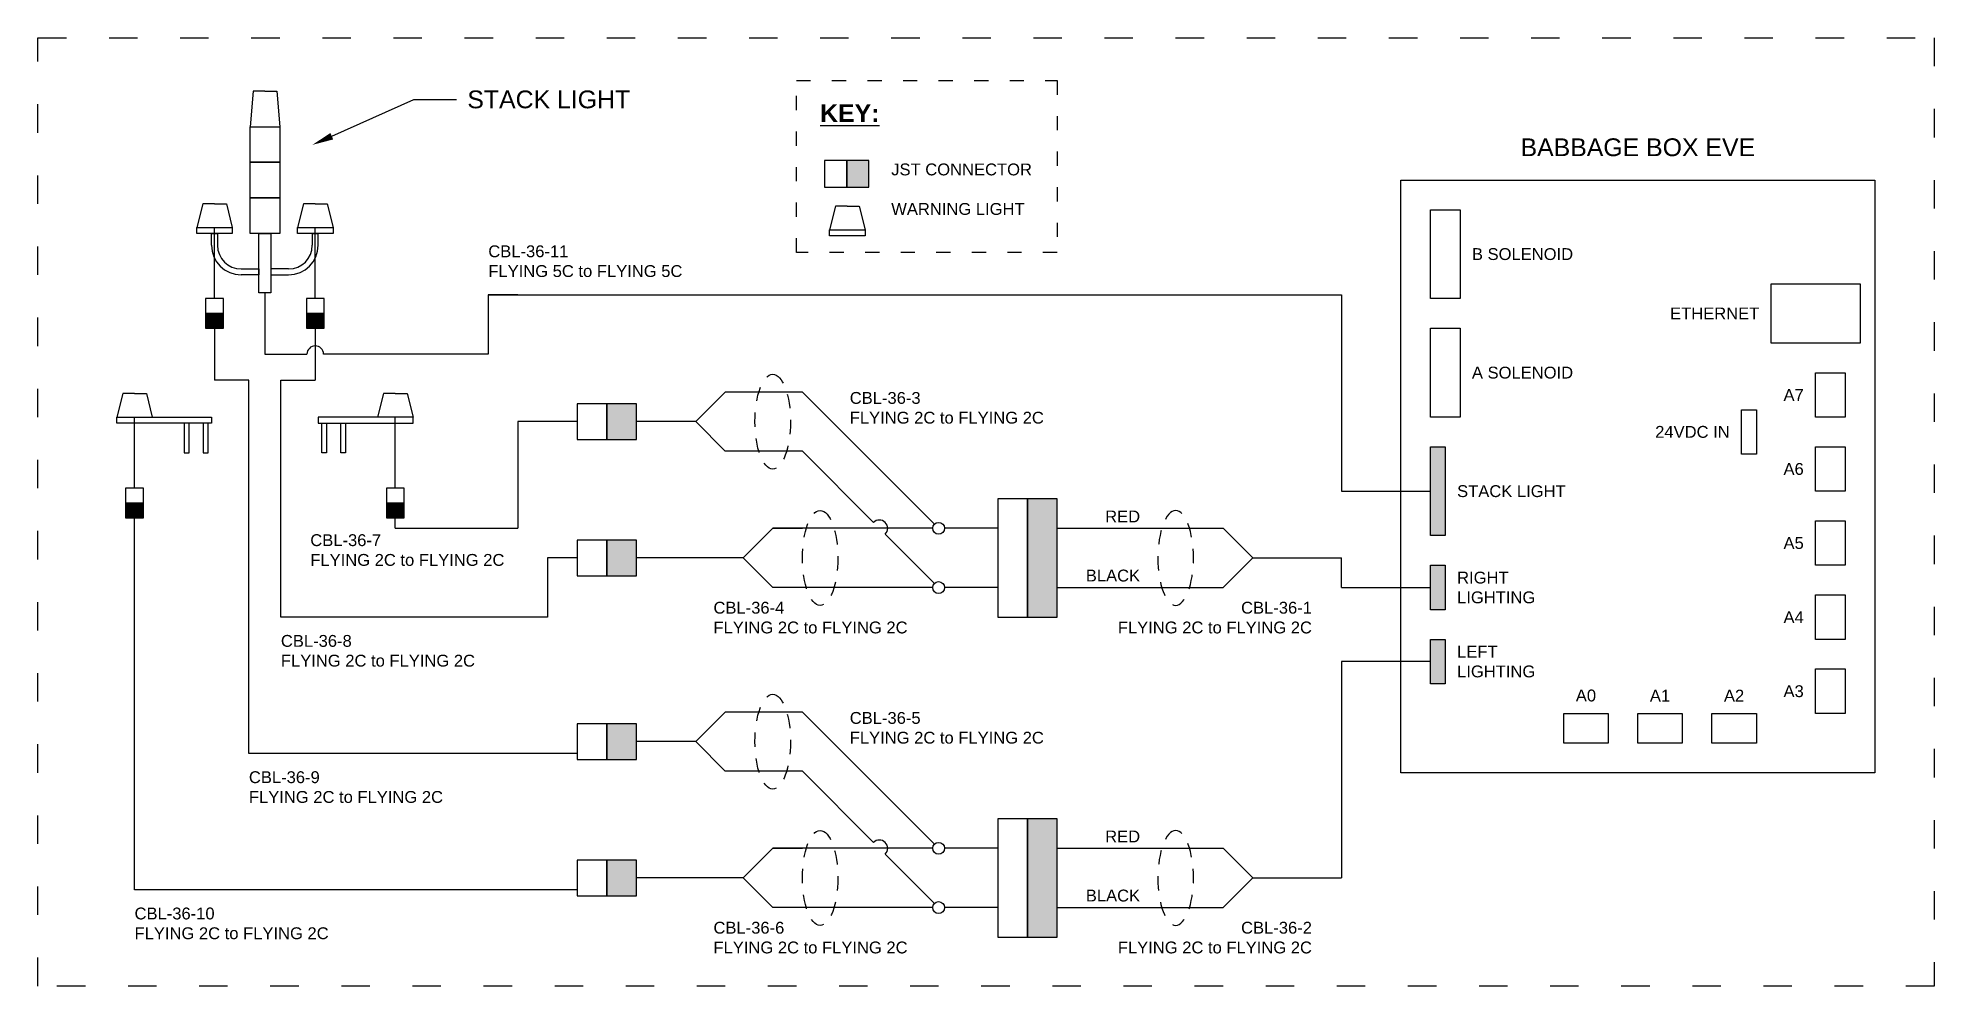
# Model space of a CAD drawing. Header units: inches. Extents: x -10 to 146, y 20 to 28.
# Drawn here: x 110.14 to 126.14, y 19.62 to 27.62 of the extents above; entities that cross this region are included whole.
import ezdxf
from ezdxf import colors
from ezdxf.entities.mleader import LeaderData, LeaderLine
from ezdxf.math import Vec2, Vec3

# ---------------------------------------------------------------- set-up
doc = ezdxf.new("R2010")
doc.units = ezdxf.units.IN
doc.header["$MEASUREMENT"] = 0
doc.linetypes.add('ACAD_ISO02W100', pattern=[15, 12, -3])
doc.linetypes.add('ACAD_ISO03W100', pattern=[30, 12, -18])
doc.styles.get("Standard").update_dxf_attribs({"font": 'arial.ttf'})

msp = doc.modelspace()

# ---------------------------------------------------------------- texts
at = {"color": 3}
for s, insert, char_height, width, attachment_point in [('{\\fArial|b1|i0|c0|p34;\\L\\C256;KEY:\\P\\P\\l^I\\fArial|b0|i0|c0|p34;\\H0.66667x;JST CONNECTOR\\P\\P^IWARNING LIGHT}', (116.745, 27.061), 0.15, 3, 1), ('{\\C256;CBL-36-11\\PFLYING 5C to FLYING 5C}', (113.945, 25.602), 0.1, 4.46392, 7), ('{\\C256;CBL-36-3\\PFLYING 2C to FLYING 2C}', (116.995, 24.633), 0.1, 4.46392, 1), ('{\\C256;RED}', (119.445, 23.533), 0.1, 4.46392, 9), ('{\\C256;CBL-36-7\\PFLYING 2C to FLYING 2C}', (112.443, 23.433), 0.1, 4.46392, 1), ('{\\C256;BLACK}', (119.445, 23.033), 0.1, 4.46392, 9), ('{\\C256;CBL-36-4\\PFLYING 2C to FLYING 2C}', (115.845, 22.863), 0.1, 4.46392, 1), ('{\\C256;CBL-36-1\\PFLYING 2C to FLYING 2C}', (120.895, 22.863), 0.1, 4.46392, 3), ('{\\C256;CBL-36-8\\PFLYING 2C to FLYING 2C}', (112.195, 22.583), 0.1, 4.46392, 1), ('{\\C256;CBL-36-5\\PFLYING 2C to FLYING 2C}', (116.995, 21.933), 0.1, 4.46392, 1), ('{\\C256;CBL-36-9\\PFLYING 2C to FLYING 2C}', (111.925, 21.433), 0.1, 4.46392, 1), ('{\\C256;RED}', (119.445, 20.833), 0.1, 4.46392, 9), ('{\\C256;BLACK}', (119.445, 20.333), 0.1, 4.46392, 9), ('{\\C256;CBL-36-10\\PFLYING 2C to FLYING 2C}', (110.96, 20.283), 0.1, 4.46392, 1), ('{\\C256;CBL-36-6\\PFLYING 2C to FLYING 2C}', (115.845, 20.163), 0.1, 4.46392, 1), ('{\\C256;CBL-36-2\\PFLYING 2C to FLYING 2C}', (120.895, 20.163), 0.1, 4.46392, 3)]:
    msp.add_mtext(s, dxfattribs=dict(at, insert=insert, char_height=char_height, width=width, attachment_point=attachment_point))
for s, width, heights, insert, char_height, attachment_point in [('{\\C256;BABBAGE BOX EVE}', 3.7554, [0.155], (123.645, 26.621), 0.15, 8), ('{\\C256;B SOLENOID}', 1.28151, [0], (122.245, 25.796), 0.1, 4), ('{\\C256;ETHERNET}', 0.80609, [0], (124.67, 25.296), 0.1, 6), ('{\\C256;A SOLENOID}', 1.28151, [0], (122.245, 24.796), 0.1, 4), ('{\\C256;A7}', 0.80609, [0], (125.045, 24.608), 0.1, 6), ('{\\C256;24VDC IN}', 0.80609, [0], (124.42, 24.296), 0.1, 6), ('{\\C256;A6}', 0.80609, [0], (125.045, 23.983), 0.1, 6), ('{\\C256;STACK LIGHT}', 0.86744, [0], (122.12, 23.796), 0.1, 4), ('{\\C256;A5}', 0.80609, [0], (125.045, 23.358), 0.1, 6), ('{\\C256;RIGHT LIGHTING}', 0.97479, [0], (122.12, 22.983), 0.1, 4), ('{\\C256;A4}', 0.80609, [0], (125.045, 22.733), 0.1, 6), ('{\\C256;LEFT LIGHTING}', 0.80609, [0], (122.12, 22.358), 0.1, 4), ('{\\C256;A0}', 0.80609, [0], (123.207, 22.021), 0.1, 8), ('{\\C256;A1}', 0.80609, [0], (123.832, 22.021), 0.1, 8), ('{\\C256;A2}', 0.80609, [0], (124.457, 22.021), 0.1, 8), ('{\\C256;A3}', 0.80609, [0], (125.045, 22.108), 0.1, 6)]:
    msp.add_mtext_dynamic_manual_height_columns(s, width=width, gutter_width=1, heights=heights, dxfattribs=dict(at, insert=insert, char_height=char_height, attachment_point=attachment_point))

# ---------------------------------------------------------------- hatches: boundary and pattern name
h = msp.add_hatch(color=3)
h.dxf.hatch_style = 1
h.paths.add_polyline_path([(116.97, 26.362), (117.157, 26.362), (117.157, 26.587), (116.97, 26.587)])
h = msp.add_hatch(color=3)
h.dxf.hatch_style = 1
h.paths.add_polyline_path([(111.56, 25.296), (111.56, 25.171), (111.71, 25.171), (111.71, 25.296)])
h = msp.add_hatch(color=3)
h.dxf.hatch_style = 1
h.paths.add_polyline_path([(112.41, 25.296), (112.41, 25.171), (112.56, 25.171), (112.56, 25.296)])
h = msp.add_hatch(color=3)
h.dxf.hatch_style = 1
h.paths.add_polyline_path([(114.945, 24.233), (115.195, 24.233), (115.195, 24.533), (114.945, 24.533)])
h = msp.add_hatch(color=3)
h.dxf.hatch_style = 1
h.paths.add_polyline_path([(121.895, 23.421), (122.02, 23.421), (122.02, 24.171), (121.895, 24.171)])
h.paths.add_polyline_path([(121.895, 22.796), (122.02, 22.796), (122.02, 23.171), (121.895, 23.171)])
h.paths.add_polyline_path([(122.02, 22.546), (121.895, 22.546), (121.895, 22.171), (122.02, 22.171)])
h = msp.add_hatch(color=3)
h.dxf.hatch_style = 1
h.paths.add_polyline_path([(110.885, 23.696), (110.885, 23.571), (111.035, 23.571), (111.035, 23.696)])
h = msp.add_hatch(color=3)
h.dxf.hatch_style = 1
h.paths.add_polyline_path([(113.085, 23.696), (113.085, 23.571), (113.235, 23.571), (113.235, 23.696)])
h = msp.add_hatch(color=3)
h.dxf.hatch_style = 1
h.paths.add_polyline_path([(118.745, 23.733), (118.495, 23.733), (118.495, 22.733), (118.745, 22.733)])
h = msp.add_hatch(color=3)
h.dxf.hatch_style = 1
h.paths.add_polyline_path([(114.945, 23.083), (115.195, 23.083), (115.195, 23.383), (114.945, 23.383)])
h = msp.add_hatch(color=3)
h.dxf.hatch_style = 1
h.paths.add_polyline_path([(114.945, 21.533), (115.195, 21.533), (115.195, 21.833), (114.945, 21.833)])
h = msp.add_hatch(color=3)
h.dxf.hatch_style = 1
h.paths.add_polyline_path([(118.745, 21.033), (118.495, 21.033), (118.495, 20.033), (118.745, 20.033)])
h = msp.add_hatch(color=3)
h.dxf.hatch_style = 1
h.paths.add_polyline_path([(114.945, 20.383), (115.195, 20.383), (115.195, 20.683), (114.945, 20.683)])

# ---------------------------------------------------------------- linework, layer by layer
for p, q in [((111.96, 27.171), (111.935, 26.871)), ((112.06, 27.171), (111.96, 27.171)), ((112.06, 27.171), (112.16, 27.171)), ((112.16, 27.171), (112.185, 26.871)), ((111.535, 26.221), (111.485, 26.021)), ((111.635, 26.221), (111.535, 26.221)), ((111.635, 26.221), (111.735, 26.221)), ((111.735, 26.221), (111.785, 26.021)), ((112.385, 26.221), (112.335, 26.021)), ((112.485, 26.221), (112.385, 26.221)), ((112.485, 26.221), (112.585, 26.221)), ((112.585, 26.221), (112.635, 26.021)), ((116.874, 26.2), (116.824, 26)), ((116.974, 26.2), (116.874, 26.2)), ((116.974, 26.2), (117.074, 26.2)), ((117.074, 26.2), (117.124, 26)), ((111.66, 25.971), (111.61, 25.971)), ((112.46, 25.971), (112.51, 25.971)), ((110.86, 24.621), (110.81, 24.421)), ((110.96, 24.621), (110.86, 24.621)), ((110.96, 24.621), (111.06, 24.621)), ((111.06, 24.621), (111.11, 24.421)), ((113.06, 24.621), (113.01, 24.421)), ((113.16, 24.621), (113.06, 24.621)), ((113.16, 24.621), (113.26, 24.621)), ((113.26, 24.621), (113.31, 24.421))]:
    msp.add_line(p, q)
at = {"color": 3}
for p, q in [((111.635, 25.421), (111.635, 26.021)), ((112.485, 25.421), (112.485, 26.021)), ((112.06, 25.471), (112.06, 24.952)), ((113.945, 25.452), (121.145, 25.452)), ((114.195, 25.452), (113.945, 25.452)), ((113.945, 25.452), (113.945, 24.952)), ((121.145, 25.452), (121.145, 23.796)), ((111.635, 25.171), (111.635, 24.733)), ((112.485, 25.171), (112.485, 24.733)), ((112.06, 24.952), (112.415, 24.952)), ((113.945, 24.952), (112.555, 24.952)), ((111.925, 24.733), (111.635, 24.733)), ((111.925, 21.583), (111.925, 24.733)), ((112.195, 22.733), (112.195, 24.733)), ((112.195, 24.733), (112.485, 24.733)), ((115.695, 24.383), (115.945, 24.633)), ((116.595, 24.633), (115.945, 24.633)), ((117.709, 23.518), (116.595, 24.633)), ((110.96, 23.821), (110.96, 24.421)), ((113.16, 23.821), (113.16, 24.421)), ((114.695, 24.383), (114.195, 24.383)), ((114.195, 24.383), (114.195, 23.483)), ((115.695, 24.383), (115.195, 24.383)), ((115.695, 24.383), (115.945, 24.133)), ((116.595, 24.133), (115.945, 24.133)), ((117.195, 23.533), (116.595, 24.133)), ((121.145, 23.796), (121.895, 23.796)), ((110.96, 20.433), (110.96, 23.571)), ((113.16, 23.483), (113.16, 23.571)), ((113.16, 23.483), (114.195, 23.483)), ((116.095, 23.233), (116.345, 23.483)), ((117.695, 23.483), (116.345, 23.483)), ((116.345, 23.483), (116.595, 23.483)), ((117.709, 23.018), (117.294, 23.434)), ((118.245, 23.483), (117.795, 23.483)), ((118.745, 23.483), (120.145, 23.483)), ((120.395, 23.233), (120.145, 23.483)), ((114.695, 23.233), (114.445, 23.233)), ((114.445, 23.233), (114.445, 22.733)), ((116.095, 23.233), (115.195, 23.233)), ((116.095, 23.233), (116.345, 22.983)), ((120.395, 23.233), (120.145, 22.983)), ((120.395, 23.233), (121.145, 23.233)), ((121.145, 22.983), (121.145, 23.233)), ((117.695, 22.983), (116.345, 22.983)), ((118.245, 22.983), (117.795, 22.983)), ((118.745, 22.983), (120.145, 22.983)), ((121.145, 22.983), (121.895, 22.983)), ((114.445, 22.733), (112.195, 22.733)), ((121.145, 22.358), (121.145, 20.533)), ((121.895, 22.358), (121.145, 22.358)), ((115.695, 21.683), (115.945, 21.933)), ((116.595, 21.933), (115.945, 21.933)), ((117.709, 20.818), (116.595, 21.933)), ((115.695, 21.683), (115.195, 21.683)), ((115.695, 21.683), (115.945, 21.433)), ((114.695, 21.583), (111.925, 21.583)), ((116.595, 21.433), (115.945, 21.433)), ((117.195, 20.833), (116.595, 21.433)), ((116.095, 20.533), (116.345, 20.783)), ((117.695, 20.783), (116.345, 20.783)), ((116.345, 20.783), (116.595, 20.783)), ((117.709, 20.318), (117.294, 20.734)), ((118.245, 20.783), (117.795, 20.783)), ((118.745, 20.783), (120.145, 20.783)), ((120.395, 20.533), (120.145, 20.783)), ((116.095, 20.533), (115.195, 20.533)), ((116.095, 20.533), (116.345, 20.283)), ((120.395, 20.533), (120.145, 20.283)), ((120.395, 20.533), (121.145, 20.533)), ((114.695, 20.433), (110.96, 20.433)), ((117.695, 20.283), (116.345, 20.283)), ((118.245, 20.283), (117.795, 20.283)), ((118.745, 20.283), (120.145, 20.283))]:
    msp.add_line(p, q, dxfattribs=at)
at = {"linetype": 'ACAD_ISO03W100', "ltscale": 0.02}
msp.add_lwpolyline([(110.145, 27.621), (126.145, 27.621), (126.145, 19.621), (110.145, 19.621)], close=True, dxfattribs=at)
at = {"linetype": 'ACAD_ISO03W100', "ltscale": 0.01}
msp.add_lwpolyline([(116.545, 27.261), (118.745, 27.261), (118.745, 25.811), (116.545, 25.811)], close=True, dxfattribs=at)
for points in [[(111.935, 26.871), (112.185, 26.871), (112.185, 26.571), (111.935, 26.571)], [(111.935, 26.571), (112.185, 26.571), (112.185, 26.271), (111.935, 26.271)], [(121.645, 26.421), (125.645, 26.421), (125.645, 21.421), (121.645, 21.421)], [(111.935, 26.271), (112.185, 26.271), (112.185, 25.971), (111.935, 25.971)], [(121.895, 26.171), (122.145, 26.171), (122.145, 25.421), (121.895, 25.421)], [(111.485, 26.021), (111.785, 26.021), (111.785, 25.971), (111.485, 25.971)], [(112.01, 25.971), (112.11, 25.971), (112.11, 25.471), (112.01, 25.471)], [(112.335, 26.021), (112.635, 26.021), (112.635, 25.971), (112.335, 25.971)], [(116.824, 26), (117.124, 26), (117.124, 25.95), (116.824, 25.95)], [(125.52, 25.046), (124.77, 25.046), (124.77, 25.546), (125.52, 25.546)], [(121.895, 25.171), (122.145, 25.171), (122.145, 24.421), (121.895, 24.421)], [(125.395, 24.421), (125.145, 24.421), (125.145, 24.796), (125.395, 24.796)], [(124.52, 24.483), (124.645, 24.483), (124.645, 24.108), (124.52, 24.108)], [(110.81, 24.421), (111.61, 24.421), (111.61, 24.371), (110.81, 24.371)], [(111.42, 24.371), (111.38, 24.371), (111.38, 24.121), (111.42, 24.121)], [(111.58, 24.371), (111.54, 24.371), (111.54, 24.121), (111.58, 24.121)], [(113.31, 24.421), (112.51, 24.421), (112.51, 24.371), (113.31, 24.371)], [(112.54, 24.371), (112.58, 24.371), (112.58, 24.121), (112.54, 24.121)], [(112.7, 24.371), (112.74, 24.371), (112.74, 24.121), (112.7, 24.121)], [(121.895, 24.171), (122.02, 24.171), (122.02, 23.421), (121.895, 23.421)], [(125.395, 23.796), (125.145, 23.796), (125.145, 24.171), (125.395, 24.171)], [(125.395, 23.171), (125.145, 23.171), (125.145, 23.546), (125.395, 23.546)], [(121.895, 23.171), (122.02, 23.171), (122.02, 22.796), (121.895, 22.796)], [(125.395, 22.546), (125.145, 22.546), (125.145, 22.921), (125.395, 22.921)], [(121.895, 22.546), (122.02, 22.546), (122.02, 22.171), (121.895, 22.171)], [(125.395, 21.921), (125.145, 21.921), (125.145, 22.296), (125.395, 22.296)], [(123.02, 21.671), (123.02, 21.921), (123.395, 21.921), (123.395, 21.671)], [(123.645, 21.671), (123.645, 21.921), (124.02, 21.921), (124.02, 21.671)], [(124.27, 21.671), (124.27, 21.921), (124.645, 21.921), (124.645, 21.671)]]:
    msp.add_lwpolyline(points, close=True)
at = {"color": 3}
for points in [[(116.97, 26.587), (116.782, 26.587), (116.782, 26.362), (116.97, 26.362)], [(117.157, 26.587), (116.97, 26.587), (116.97, 26.362), (117.157, 26.362)], [(111.71, 25.296), (111.71, 25.421), (111.56, 25.421), (111.56, 25.296)], [(111.71, 25.171), (111.71, 25.296), (111.56, 25.296), (111.56, 25.171)], [(112.56, 25.296), (112.56, 25.421), (112.41, 25.421), (112.41, 25.296)], [(112.56, 25.171), (112.56, 25.296), (112.41, 25.296), (112.41, 25.171)], [(114.945, 24.533), (114.695, 24.533), (114.695, 24.233), (114.945, 24.233)], [(115.195, 24.533), (114.945, 24.533), (114.945, 24.233), (115.195, 24.233)], [(111.035, 23.696), (111.035, 23.821), (110.885, 23.821), (110.885, 23.696)], [(111.035, 23.571), (111.035, 23.696), (110.885, 23.696), (110.885, 23.571)], [(113.235, 23.696), (113.235, 23.821), (113.085, 23.821), (113.085, 23.696)], [(113.235, 23.571), (113.235, 23.696), (113.085, 23.696), (113.085, 23.571)], [(118.495, 23.733), (118.245, 23.733), (118.245, 22.733), (118.495, 22.733)], [(118.745, 23.733), (118.495, 23.733), (118.495, 22.733), (118.745, 22.733)], [(114.945, 23.383), (114.695, 23.383), (114.695, 23.083), (114.945, 23.083)], [(115.195, 23.383), (114.945, 23.383), (114.945, 23.083), (115.195, 23.083)], [(114.945, 21.833), (114.695, 21.833), (114.695, 21.533), (114.945, 21.533)], [(115.195, 21.833), (114.945, 21.833), (114.945, 21.533), (115.195, 21.533)], [(118.495, 21.033), (118.245, 21.033), (118.245, 20.033), (118.495, 20.033)], [(118.745, 21.033), (118.495, 21.033), (118.495, 20.033), (118.745, 20.033)], [(114.945, 20.683), (114.695, 20.683), (114.695, 20.383), (114.945, 20.383)], [(115.195, 20.683), (114.945, 20.683), (114.945, 20.383), (115.195, 20.383)]]:
    msp.add_lwpolyline(points, close=True, dxfattribs=at)
for points in [[(111.61, 25.871), (111.61, 25.971), (111.66, 25.971), (111.66, 25.871)], [(112.51, 25.871), (112.51, 25.971), (112.46, 25.971), (112.46, 25.871)], [(111.86, 25.671), (112.01, 25.671), (112.01, 25.621), (111.86, 25.621)], [(112.26, 25.671), (112.11, 25.671), (112.11, 25.621), (112.26, 25.621)]]:
    msp.add_lwpolyline(points)
for centre in [(117.745, 23.483), (117.745, 22.983), (117.745, 20.783), (117.745, 20.283)]:
    msp.add_circle(centre, 0.05, dxfattribs=at)
for centre, radius, start, end in [((111.86, 25.871), 0.25, 180, 270), ((111.86, 25.871), 0.2, 180, 270), ((112.26, 25.871), 0.2, 270, 0), ((112.26, 25.871), 0.25, 270, 0)]:
    msp.add_arc(centre, radius, start, end)
for centre, start, end in [((112.485, 24.952), 0, 180), ((117.245, 23.483), 315, 135), ((117.245, 20.783), 315, 135)]:
    msp.add_arc(centre, 0.07, start, end, dxfattribs=at)
at = {"linetype": 'ACAD_ISO02W100', "ltscale": 0.01}
for centre in [(116.345, 24.383), (116.745, 23.233), (116.345, 21.683), (116.745, 20.533)]:
    msp.add_ellipse(centre, major_axis=(0, 0.4), ratio=0.375, dxfattribs=at)
at = {"linetype": 'ACAD_ISO02W100', "ltscale": 0.01, "extrusion": (0, 0, -1)}
for centre in [(119.745, 23.233), (119.745, 20.533)]:
    msp.add_ellipse(centre, major_axis=(0, 0.4), ratio=0.375, dxfattribs=at)

msp.set_redraw_order([(e.dxf.handle, doc.entitydb.next_handle()) for e in msp.query("TEXT MTEXT ATTDEF DIMENSION ARC_DIMENSION")])  # texts and dimensions are drawn at this point

# ---------------------------------------------------------------- leaders
ml = msp.add_multileader_mtext('Standard')
ml.set_content('\\pxsm1.2;STACK LIGHT', color=256)
ml.set_leader_properties()
ml.build(insert=Vec2(0, 0))
ml.multileader.update_dxf_attribs({"dogleg_length": 0.36, "arrow_head_size": 0.18})
ctx = ml.context
ctx.base_point, ctx.char_height, ctx.arrow_head_size, ctx.landing_gap_size, ctx.plane_origin = Vec3(113.678, 27.101), 0.15, 0.18, 0.09, Vec3(118.49, 27.947)
notes = []
notes.append((ctx, [(1, (1, 1, 0), (113.318, 27.101), (1, 0), 0.36, [(0, [(112.46, 26.718)], 0, [])])]))
ctx.mtext.insert, ctx.mtext.width, ctx.mtext.flow_direction = Vec3(113.768, 27.177), 1.4456, 5
for ctx, leaders in notes:
    for number, flags, end, landing, length, lines in leaders:
        leader = LeaderData()
        leader.index, (leader.has_last_leader_line, leader.has_dogleg_vector, leader.attachment_direction) = number, flags
        leader.last_leader_point, leader.dogleg_vector, leader.dogleg_length = Vec3(end), Vec3(landing), length
        for number, points, colour, breaks in lines:
            line = LeaderLine()
            line.index, line.vertices, line.color, line.breaks = number, Vec3.list(points), colors.encode_raw_color(colour), breaks
            leader.lines.append(line)
        ctx.leaders.append(leader)

doc.saveas('drawing.dxf')
